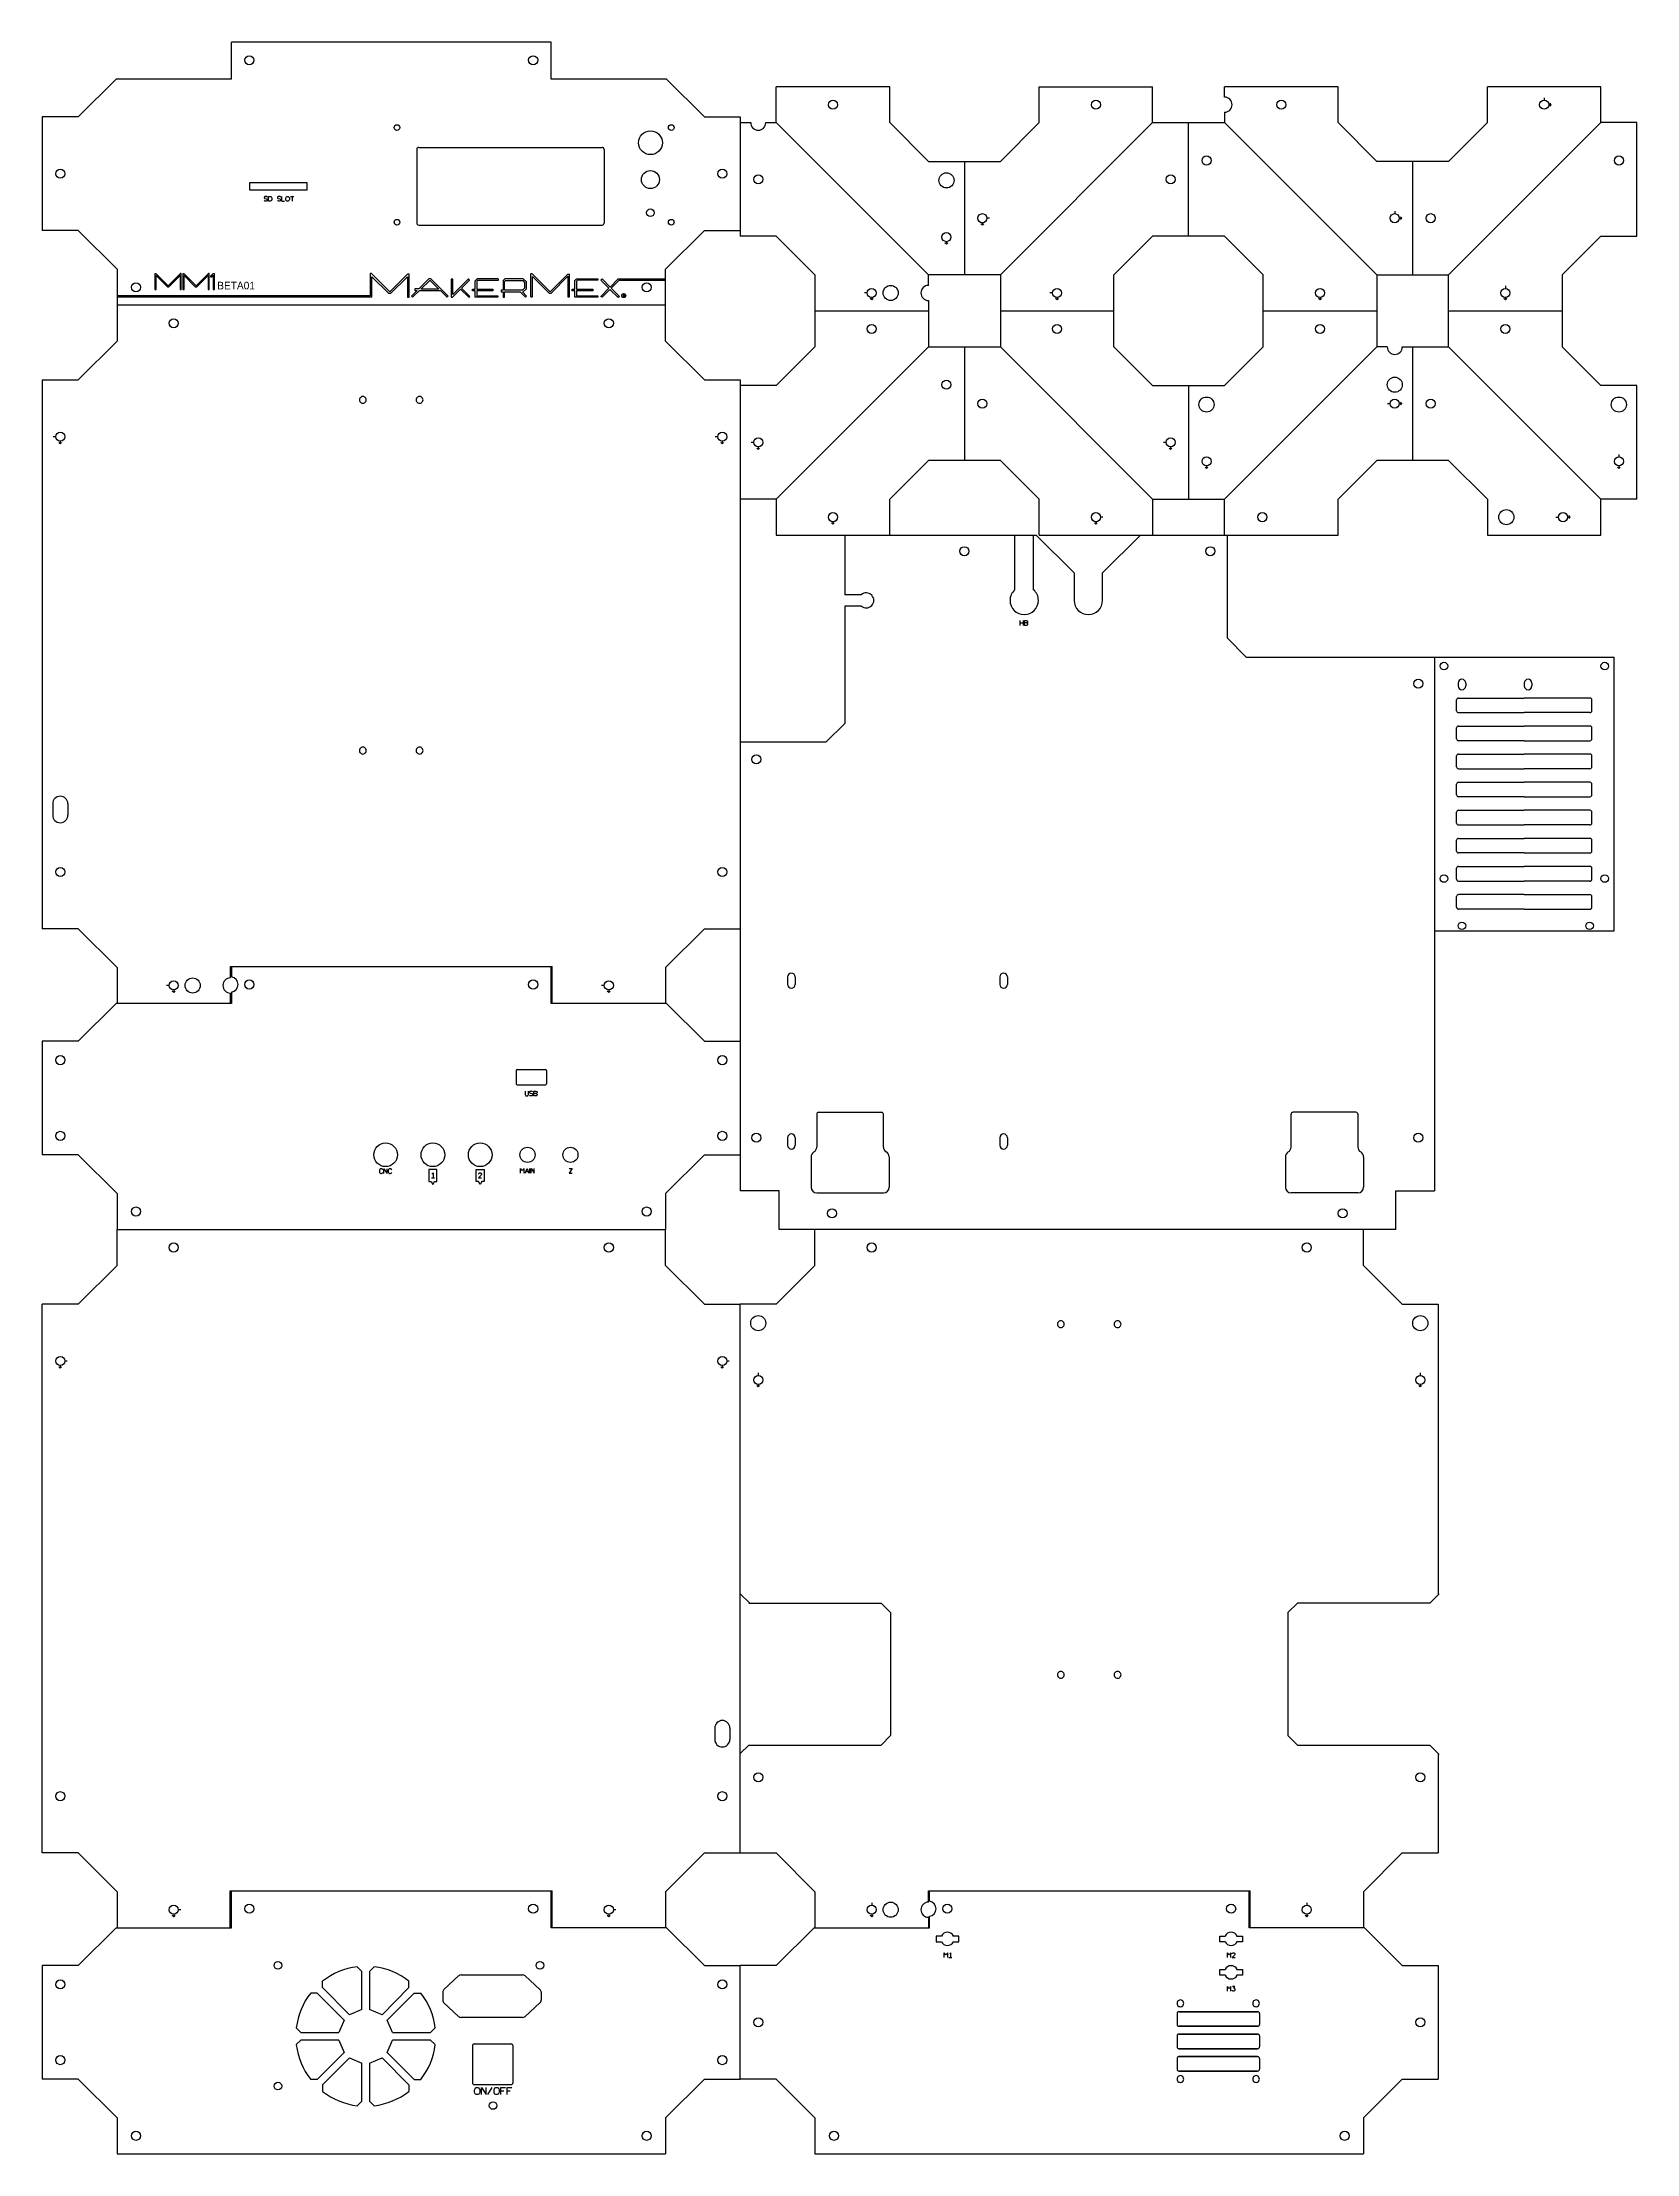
# Model space of a CAD drawing. Header units: millimetres. Extents: x 33 to 876, y 41 to 1157.
import ezdxf

# ---------------------------------------------------------------- set-up
doc = ezdxf.new("R2010")
doc.units = ezdxf.units.MM
doc.layers.add('CORTE', color=1, linetype='Continuous')
doc.layers.add('READY TO CUT', color=30, linetype='Continuous')
doc.styles.get("Standard").update_dxf_attribs({"font": 'arial.ttf'})

msp = doc.modelspace()

# ---------------------------------------------------------------- texts
at = {"layer": 'READY TO CUT', "color": 2, "insert": (125.1, 1030.3), "char_height": 4, "width": 24.46, "attachment_point": 1}
msp.add_mtext('{\\FApsimplx.shx|c0;BETA01}', dxfattribs=at)

# ---------------------------------------------------------------- linework, layer by layer
at = {"layer": 'CORTE'}
for p, q in [((252.7, 134.9), (244.9, 127.8)), ((254.1, 135.5), (286.5, 135.5)), ((244.3, 126.3), (244.3, 122.1)), ((252.7, 113.5), (244.9, 120.6)), ((286.5, 113), (254.1, 113)), ((261, 99), (280.5, 99))]:
    msp.add_line(p, q, dxfattribs=at)
at = {"layer": 'CORTE', "linetype": 'ByBlock'}
for p, q in [((287.8, 134.9), (295.6, 127.8)), ((296.3, 126.3), (296.3, 122.1)), ((295.6, 120.6), (287.8, 113.5)), ((260, 98), (260, 78.5)), ((281.5, 78.5), (281.5, 98)), ((261, 77.5), (280.5, 77.5))]:
    msp.add_line(p, q, dxfattribs=at)
at = {"layer": 'CORTE'}
for centre, radius, start, end in [((254.1, 133.5), 2, 90, 132.5104), ((286.5, 133.5), 2, 47.4896, 90), ((286.5, 133.5), 2, 47.4896, 90), ((246.3, 126.3), 2, 132.5104, 180), ((294.3, 126.3), 2, 0, 47.4896), ((246.3, 122.1), 2, 180, 227.4896), ((254.1, 115), 2, 227.4896, 270), ((286.5, 115), 2, 270, 312.5104), ((286.5, 115), 2, 270, 312.5104), ((294.3, 122.1), 2, 312.5104, 0), ((261, 98), 1, 90, 180), ((280.5, 98), 1, 0, 90), ((261, 78.5), 1, 180, 270), ((280.5, 78.5), 1, 270, 0)]:
    msp.add_arc(centre, radius, start, end, dxfattribs=at)
at = {"layer": 'READY TO CUT', "color": 1}
for p, q in [((301.6, 1156.9), (132.6, 1156.9)), ((132.6, 1137.4), (132.6, 1156.9)), ((301.6, 1137.4), (301.6, 1156.9)), ((51.6, 1117.4), (71.6, 1137.4)), ((132.6, 1137.4), (71.6, 1137.4)), ((362.6, 1137.4), (301.6, 1137.4)), ((382.6, 1117.4), (362.6, 1137.4)), ((480.6, 1133.4), (420.6, 1133.4)), ((420.6, 1114.4), (420.6, 1133.4)), ((480.6, 1114.4), (480.6, 1133.4)), ((559.6, 1133.4), (619.6, 1133.4)), ((559.6, 1114.4), (559.6, 1133.4)), ((619.6, 1114.4), (619.6, 1133.4)), ((657.6, 1127.9), (657.6, 1133.4)), ((717.6, 1133.4), (657.6, 1133.4)), ((717.6, 1114.4), (717.6, 1133.4)), ((856.6, 1133.4), (796.6, 1133.4)), ((796.6, 1114.4), (796.6, 1133.4)), ((856.6, 1114.4), (856.6, 1133.4)), ((51.6, 1117.4), (32.6, 1117.4)), ((32.6, 1117.4), (32.6, 1057.4)), ((382.6, 1117.4), (401.6, 1117.4)), ((401.6, 1117.4), (401.6, 1054.4)), ((657.6, 1119.9), (657.6, 1114.4)), ((401.6, 1114.4), (407.1, 1114.4)), ((415.1, 1114.4), (420.6, 1114.4)), ((501.1, 1033.9), (420.6, 1114.4)), ((501.1, 1093.9), (480.6, 1114.4)), ((539.1, 1093.9), (559.6, 1114.4)), ((539.1, 1033.9), (619.6, 1114.4)), ((619.6, 1114.4), (657.6, 1114.4)), ((638.6, 1054.4), (638.6, 1114.4)), ((738.1, 1033.9), (657.6, 1114.4)), ((717.6, 1114.4), (738.1, 1093.9)), ((796.6, 1114.4), (776.1, 1093.9)), ((776.1, 1033.9), (856.6, 1114.4)), ((875.6, 1114.4), (856.6, 1114.4)), ((875.6, 1054.4), (875.6, 1114.4)), ((230.6, 1100.3), (230.6, 1061.3)), ((231.6, 1101.3), (328.6, 1101.3)), ((329.6, 1100.3), (329.6, 1061.3)), ((501.1, 1093.9), (539.1, 1093.9)), ((520.1, 1093.9), (520.1, 1033.9)), ((776.1, 1093.9), (738.1, 1093.9)), ((757.1, 1033.9), (757.1, 1093.9)), ((231.6, 1060.3), (328.6, 1060.3)), ((51.6, 1057.4), (32.6, 1057.4)), ((51.6, 1057.4), (72.1, 1036.9)), ((382.6, 1057.4), (362.1, 1036.9)), ((382.6, 1057.4), (401.6, 1057.4)), ((420.6, 1054.4), (401.6, 1054.4)), ((420.6, 1054.4), (441.1, 1033.9)), ((619.6, 1054.4), (599.1, 1033.9)), ((657.6, 1054.4), (619.6, 1054.4)), ((657.6, 1054.4), (678.1, 1033.9)), ((856.6, 1054.4), (836.1, 1033.9)), ((856.6, 1054.4), (875.6, 1054.4)), ((72.1, 1036.9), (72.1, 998.9)), ((362.1, 998.9), (362.1, 1036.9)), ((441.1, 1033.9), (441.1, 995.9)), ((539.1, 1033.9), (501.1, 1033.9)), ((501.1, 1028.4), (501.1, 1033.9)), ((539.1, 1033.9), (539.1, 995.9)), ((599.1, 995.9), (599.1, 1033.9)), ((678.1, 995.9), (678.1, 1033.9)), ((738.1, 1033.9), (738.1, 995.9)), ((738.1, 1033.9), (776.1, 1033.9)), ((776.1, 995.9), (776.1, 1033.9)), ((836.1, 1033.9), (836.1, 995.9)), ((362.1, 1017.9), (72.1, 1017.9)), ((501.1, 1020.4), (501.1, 995.9)), ((441.1, 1014.9), (501.1, 1014.9)), ((539.1, 1014.9), (599.1, 1014.9)), ((678.1, 1014.9), (738.1, 1014.9)), ((776.1, 1014.9), (836.1, 1014.9)), ((51.6, 978.4), (72.1, 998.9)), ((362.1, 998.9), (382.6, 978.4)), ((420.6, 975.4), (441.1, 995.9)), ((420.6, 915.4), (501.1, 995.9)), ((501.1, 995.9), (539.1, 995.9)), ((520.1, 995.9), (520.1, 935.9)), ((539.1, 995.9), (619.6, 915.4)), ((599.1, 995.9), (619.6, 975.4)), ((657.6, 915.4), (738.1, 995.9)), ((657.6, 975.4), (678.1, 995.9)), ((743.6, 995.9), (738.1, 995.9)), ((751.6, 995.9), (776.1, 995.9)), ((757.1, 935.9), (757.1, 995.9)), ((856.6, 915.4), (776.1, 995.9)), ((856.6, 975.4), (836.1, 995.9)), ((32.6, 978.4), (32.6, 688.4)), ((32.6, 978.4), (51.6, 978.4)), ((382.6, 978.4), (401.6, 978.4)), ((401.6, 978.4), (401.6, 549.9)), ((420.6, 975.4), (401.6, 975.4)), ((619.6, 975.4), (657.6, 975.4)), ((638.6, 975.4), (638.6, 915.4)), ((875.6, 975.4), (856.6, 975.4)), ((875.6, 915.4), (875.6, 975.4)), ((501.1, 935.9), (480.6, 915.4)), ((539.1, 935.9), (501.1, 935.9)), ((539.1, 935.9), (559.6, 915.4)), ((717.6, 915.4), (738.1, 935.9)), ((776.1, 935.9), (738.1, 935.9)), ((796.6, 915.4), (776.1, 935.9)), ((420.6, 915.4), (401.6, 915.4)), ((420.6, 915.4), (420.6, 896.4)), ((480.6, 896.4), (480.6, 915.4)), ((559.6, 896.4), (559.6, 915.4)), ((619.6, 915.4), (619.6, 896.4)), ((619.6, 915.4), (657.6, 915.4)), ((657.6, 896.4), (657.6, 915.4)), ((717.6, 896.4), (717.6, 915.4)), ((796.6, 915.4), (796.6, 896.4)), ((875.6, 915.4), (856.6, 915.4)), ((856.6, 896.4), (856.6, 915.4)), ((420.6, 896.4), (558.1, 896.4)), ((456.9, 896.4), (456.9, 864.9)), ((546.7, 867.5), (546.7, 896.4)), ((556.7, 867.5), (556.7, 896.4)), ((559.6, 896.4), (717.6, 896.4)), ((659.1, 841.9), (659.1, 896.4)), ((796.6, 896.4), (856.6, 896.4)), ((465.6, 864.9), (456.9, 864.9)), ((465.6, 858.9), (456.9, 858.9)), ((456.9, 858.9), (456.9, 796.9)), ((669.1, 831.9), (659.1, 841.9)), ((669.1, 831.9), (863.6, 831.9)), ((768.6, 831.9), (768.6, 549.9)), ((863.6, 687.2), (863.6, 831.9)), ((781.1, 818.2), (781.1, 816.7)), ((785.1, 818.2), (785.1, 816.7)), ((816.1, 818.2), (816.1, 816.7)), ((820.1, 818.2), (820.1, 816.7)), ((780.3, 803.6), (780.3, 809.3)), ((781.3, 810.3), (816.1, 810.3)), ((850.8, 810.3), (816.1, 810.3)), ((851.8, 803.6), (851.8, 809.3)), ((446.9, 786.9), (456.9, 796.9)), ((780.3, 788.7), (780.3, 794.5)), ((781.3, 802.6), (816.1, 802.6)), ((781.3, 795.5), (816.1, 795.5)), ((850.8, 802.6), (816.1, 802.6)), ((850.8, 795.5), (816.1, 795.5)), ((851.8, 788.7), (851.8, 794.5)), ((446.9, 786.9), (401.6, 786.9)), ((816.1, 787.7), (781.3, 787.7)), ((816.1, 787.7), (850.8, 787.7)), ((780.3, 773.9), (780.3, 779.7)), ((781.3, 780.7), (816.1, 780.7)), ((781.3, 772.9), (816.1, 772.9)), ((850.8, 780.7), (816.1, 780.7)), ((850.8, 772.9), (816.1, 772.9)), ((851.8, 773.9), (851.8, 779.7)), ((780.3, 759.1), (780.3, 764.8)), ((781.3, 765.8), (816.1, 765.8)), ((850.8, 765.8), (816.1, 765.8)), ((851.8, 759.1), (851.8, 764.8)), ((38.1, 754.4), (38.1, 748.4)), ((46.1, 754.4), (46.1, 748.4)), ((780.3, 744.2), (780.3, 750)), ((816.1, 758.1), (781.3, 758.1)), ((781.3, 751), (816.1, 751)), ((816.1, 758.1), (850.8, 758.1)), ((850.8, 751), (816.1, 751)), ((851.8, 744.2), (851.8, 750)), ((781.3, 743.2), (816.1, 743.2)), ((850.8, 743.2), (816.1, 743.2)), ((780.3, 729.4), (780.3, 735.1)), ((781.3, 736.1), (816.1, 736.1)), ((816.1, 728.4), (781.3, 728.4)), ((850.8, 736.1), (816.1, 736.1)), ((816.1, 728.4), (850.8, 728.4)), ((851.8, 729.4), (851.8, 735.1)), ((780.3, 714.5), (780.3, 720.3)), ((781.3, 721.3), (816.1, 721.3)), ((850.8, 721.3), (816.1, 721.3)), ((851.8, 714.5), (851.8, 720.3)), ((780.3, 699.7), (780.3, 705.4)), ((781.3, 713.5), (816.1, 713.5)), ((816.1, 706.4), (781.3, 706.4)), ((850.8, 713.5), (816.1, 713.5)), ((816.1, 706.4), (850.8, 706.4)), ((851.8, 699.7), (851.8, 705.4)), ((816.1, 698.7), (781.3, 698.7)), ((816.1, 698.7), (850.8, 698.7)), ((51.6, 688.4), (32.6, 688.4)), ((51.6, 688.4), (72.1, 667.9)), ((362.1, 667.9), (382.6, 688.4)), ((382.6, 688.4), (401.6, 688.4)), ((768.6, 687.2), (863.6, 687.2)), ((72.1, 667.9), (72.1, 648.9)), ((132.1, 662.4), (132.1, 668.4)), ((132.1, 668.4), (302.1, 668.4)), ((132.6, 668.4), (132.6, 662.9)), ((301.6, 648.9), (301.6, 668.4)), ((302.1, 648.9), (302.1, 668.4)), ((362.1, 667.9), (362.1, 648.9)), ((51.6, 628.9), (71.6, 648.9)), ((132.6, 648.9), (71.6, 648.9)), ((132.1, 648.9), (132.1, 654.4)), ((132.6, 654.9), (132.6, 648.9)), ((362.6, 648.9), (301.6, 648.9)), ((382.6, 628.9), (362.6, 648.9)), ((51.6, 628.9), (32.6, 628.9)), ((32.6, 628.9), (32.6, 568.9)), ((382.6, 628.9), (401.6, 628.9)), ((283.6, 613.9), (298.6, 613.9)), ((283.1, 613.4), (283.1, 606.4)), ((283.6, 605.9), (298.6, 605.9)), ((299.1, 613.4), (299.1, 606.4)), ((51.6, 568.9), (32.6, 568.9)), ((51.6, 568.9), (72.1, 548.4)), ((382.6, 568.9), (362.1, 548.4)), ((382.6, 568.9), (401.6, 568.9)), ((72.1, 548.4), (72.1, 529.4)), ((362.1, 548.4), (362.1, 529.4)), ((422.1, 549.9), (401.6, 549.9)), ((422.1, 529.4), (422.1, 549.9)), ((748.1, 549.9), (768.6, 549.9)), ((748.1, 529.4), (748.1, 549.9)), ((72.1, 510.4), (72.1, 529.4)), ((72.1, 529.4), (362.1, 529.4)), ((362.1, 510.4), (362.1, 529.4)), ((748.1, 529.4), (422.1, 529.4)), ((441.1, 510.4), (441.1, 529.4)), ((731.1, 510.4), (731.1, 529.4)), ((51.6, 489.9), (72.1, 510.4)), ((362.1, 510.4), (382.6, 489.9)), ((420.6, 489.9), (441.1, 510.4)), ((731.1, 510.4), (751.6, 489.9)), ((51.6, 489.9), (32.6, 489.9)), ((32.6, 199.9), (32.6, 489.9)), ((382.6, 489.9), (401.6, 489.9)), ((401.6, 199.9), (401.6, 489.9)), ((420.6, 489.9), (401.6, 489.9)), ((751.6, 489.9), (770.6, 489.9)), ((770.6, 489.9), (770.6, 429.9)), ((770.6, 429.9), (770.6, 336.9)), ((401.6, 336.9), (406.6, 331.9)), ((406.1, 331.9), (476.1, 331.9)), ((476.1, 331.9), (481.1, 326.9)), ((481.1, 326.9), (481.1, 261.9)), ((691.1, 326.9), (696.1, 331.9)), ((691.1, 326.9), (691.1, 261.9)), ((388.1, 265.9), (388.1, 259.9)), ((396.1, 265.9), (396.1, 259.9)), ((476.1, 256.9), (481.1, 261.9)), ((691.1, 261.9), (696.1, 256.9)), ((770.6, 251.9), (770.6, 199.9)), ((51.6, 199.9), (32.6, 199.9)), ((51.6, 199.9), (72.1, 179.4)), ((362.1, 179.4), (382.6, 199.9)), ((382.6, 199.9), (420.6, 199.9)), ((420.6, 199.9), (441.1, 179.4)), ((731.1, 179.4), (751.6, 199.9)), ((751.6, 199.9), (770.6, 199.9)), ((72.1, 179.4), (72.1, 160.4)), ((132, 160.4), (132, 179.9)), ((132, 179.9), (302.1, 179.9)), ((132.6, 160.4), (132.6, 179.9)), ((301.6, 160.4), (301.6, 179.9)), ((302.1, 160.4), (302.1, 179.9)), ((362.1, 179.4), (362.1, 160.4)), ((441.1, 179.4), (441.1, 160.4)), ((501.1, 173.9), (501.1, 179.9)), ((501.1, 179.9), (671.1, 179.9)), ((501.6, 174.4), (501.6, 179.9)), ((670.6, 160.4), (670.6, 179.9)), ((671.1, 160.4), (671.1, 179.9)), ((731.1, 179.4), (731.1, 160.4)), ((51.6, 140.4), (71.6, 160.4)), ((71.6, 160.4), (132.6, 160.4)), ((362.6, 160.4), (301.6, 160.4)), ((382.6, 140.4), (362.6, 160.4)), ((420.6, 140.4), (440.6, 160.4)), ((440.6, 160.4), (501.6, 160.4)), ((501.1, 165.9), (501.1, 160.4)), ((501.6, 160.4), (501.6, 166.4)), ((731.6, 160.4), (670.6, 160.4)), ((751.6, 140.4), (731.6, 160.4)), ((505.1, 156), (505.1, 153)), ((507.9, 156), (505.1, 156)), ((505.1, 153), (507.9, 153)), ((517.1, 156), (514.2, 156)), ((514.2, 153), (517.1, 153)), ((517.1, 153), (517.1, 156)), ((655.1, 156), (657.9, 156)), ((655.1, 153), (655.1, 156)), ((657.9, 153), (655.1, 153)), ((664.2, 156), (667.1, 156)), ((667.1, 153), (664.2, 153)), ((667.1, 156), (667.1, 153)), ((51.6, 140.4), (32.6, 140.4)), ((32.6, 140.4), (32.6, 80.4)), ((201.6, 137.3), (199.1, 139.7)), ((201.6, 117.2), (201.6, 137.3)), ((205.6, 137.3), (208, 139.7)), ((205.6, 137.3), (205.6, 117.2)), ((382.6, 140.4), (401.6, 140.4)), ((420.6, 140.4), (401.6, 140.4)), ((401.6, 80.4), (401.6, 140.4)), ((655.1, 138.3), (657.9, 138.3)), ((655.1, 135.3), (655.1, 138.3)), ((657.9, 135.3), (655.1, 135.3)), ((664.2, 138.3), (667.1, 138.3)), ((667.1, 135.3), (664.2, 135.3)), ((667.1, 138.3), (667.1, 135.3)), ((751.6, 140.4), (770.6, 140.4)), ((770.6, 140.4), (770.6, 80.4)), ((177.9, 125.8), (174.5, 125.8)), ((192.1, 111.6), (177.9, 125.8)), ((180.7, 128.7), (180.7, 132.1)), ((180.7, 128.7), (195, 114.4)), ((212.2, 114.4), (226.4, 128.7)), ((229.2, 125.8), (215, 111.6)), ((226.4, 128.7), (226.4, 132.1)), ((229.2, 125.8), (232.7, 125.8)), ((632.5, 115), (632.5, 109.3)), ((675.1, 116), (633.5, 116)), ((633.5, 116), (675.1, 116)), ((676.1, 115), (676.1, 109.3)), ((169.3, 105), (166.8, 107.5)), ((169.3, 101), (166.8, 98.6)), ((169.3, 105), (189.4, 105)), ((189.4, 101), (169.3, 101)), ((217.7, 105), (237.9, 105)), ((237.9, 101), (217.7, 101)), ((237.9, 105), (240.3, 107.5)), ((237.9, 101), (240.3, 98.6)), ((632.5, 103.2), (632.5, 97.4)), ((633.5, 108.3), (675.1, 108.3)), ((675.1, 108.3), (633.5, 108.3)), ((675.1, 104.2), (633.5, 104.2)), ((633.5, 104.2), (675.1, 104.2)), ((676.1, 103.2), (676.1, 97.4)), ((177.9, 80.2), (192.1, 94.4)), ((195, 91.6), (180.7, 77.3)), ((226.4, 77.3), (212.2, 91.6)), ((215, 94.4), (229.2, 80.2)), ((632.5, 91.3), (632.5, 85.6)), ((633.5, 96.4), (675.1, 96.4)), ((675.1, 96.4), (633.5, 96.4)), ((675.1, 92.3), (633.5, 92.3)), ((633.5, 92.3), (675.1, 92.3)), ((676.1, 91.3), (676.1, 85.6)), ((51.6, 80.4), (32.6, 80.4)), ((51.6, 80.4), (72.1, 59.9)), ((177.9, 80.2), (174.5, 80.2)), ((201.6, 68.7), (201.6, 88.8)), ((205.6, 88.8), (205.6, 68.7)), ((229.2, 80.2), (232.7, 80.2)), ((382.6, 80.4), (362.1, 59.9)), ((382.6, 80.4), (401.6, 80.4)), ((420.6, 80.4), (401.6, 80.4)), ((420.6, 80.4), (441.1, 59.9)), ((633.5, 84.6), (675.1, 84.6)), ((675.1, 84.6), (633.5, 84.6)), ((751.6, 80.4), (731.1, 59.9)), ((751.6, 80.4), (770.6, 80.4)), ((180.7, 77.3), (180.7, 73.9)), ((201.6, 68.7), (199.1, 66.3)), ((205.6, 68.7), (208, 66.3)), ((226.4, 77.3), (226.4, 73.9)), ((72.1, 59.9), (72.1, 40.9)), ((362.1, 59.9), (362.1, 40.9)), ((441.1, 59.9), (441.1, 40.9)), ((731.1, 59.9), (731.1, 40.9)), ((72.1, 40.9), (362.1, 40.9)), ((441.1, 40.9), (731.1, 40.9))]:
    msp.add_line(p, q, dxfattribs=at)
at = {"layer": 'READY TO CUT', "color": 2}
for p, q in [((826.6, 1127.6), (826.6, 1126.3)), ((829, 1123.9), (830.3, 1123.9)), ((830.3, 1123.9), (829.6, 1124.7)), ((830.3, 1123.9), (829.6, 1123.2)), ((529.6, 1060.2), (528.8, 1060.9)), ((529.6, 1061.5), (529.6, 1060.2)), ((529.6, 1060.2), (530.3, 1060.9)), ((533.3, 1063.9), (532, 1063.9)), ((747.6, 1067.6), (747.6, 1066.3)), ((750, 1063.9), (751.3, 1063.9)), ((751.3, 1063.9), (750.6, 1064.7)), ((751.3, 1063.9), (750.6, 1063.2)), ((510.6, 1050.2), (509.8, 1050.9)), ((510.6, 1051.5), (510.6, 1050.2)), ((510.6, 1050.2), (511.3, 1050.9)), ((92.1, 1034.6), (92.7, 1034.6)), ((106.9, 1034.6), (107.5, 1034.6)), ((121.7, 1032.8), (121.7, 1033.4)), ((122, 1032.8), (121.7, 1032.8)), ((123, 1034.6), (123.6, 1034.6)), ((310.5, 1034.4), (311.4, 1034.4)), ((806.1, 1028.1), (806.1, 1026.8)), ((206, 1022.9), (72.1, 1022.9)), ((206.9, 1022.1), (72.1, 1022.1)), ((92.1, 1026.3), (92.8, 1026.3)), ((105.5, 1026.3), (106.1, 1026.3)), ((107.6, 1026.3), (106.9, 1026.3)), ((106.9, 1026.3), (107.6, 1026.3)), ((120.3, 1026.3), (120.9, 1026.3)), ((123, 1026.3), (123.6, 1026.3)), ((468.7, 1024.4), (467.3, 1024.4)), ((471.1, 1020.7), (470.3, 1021.4)), ((471.1, 1022), (471.1, 1020.7)), ((471.1, 1020.7), (471.8, 1021.4)), ((566.7, 1024.4), (565.3, 1024.4)), ((569.1, 1020.7), (568.3, 1021.4)), ((569.1, 1022), (569.1, 1020.7)), ((569.1, 1020.7), (569.8, 1021.4)), ((708.1, 1020.7), (707.3, 1021.4)), ((708.1, 1022), (708.1, 1020.7)), ((708.1, 1020.7), (708.8, 1021.4)), ((806.1, 1020.7), (805.3, 1021.4)), ((806.1, 1022), (806.1, 1020.7)), ((806.1, 1020.7), (806.8, 1021.4)), ((743.8, 965.9), (745.2, 965.9)), ((750, 965.9), (751.3, 965.9)), ((751.3, 965.9), (750.6, 966.7)), ((751.3, 965.9), (750.6, 965.2)), ((39.7, 948.4), (38.3, 948.4)), ((42.1, 944.7), (41.3, 945.4)), ((42.1, 946), (42.1, 944.7)), ((42.1, 944.7), (42.8, 945.4)), ((389.7, 948.4), (388.3, 948.4)), ((392.1, 944.7), (391.3, 945.4)), ((392.1, 946), (392.1, 944.7)), ((392.1, 944.7), (392.8, 945.4)), ((408.7, 945.4), (407.3, 945.4)), ((411.1, 941.7), (410.3, 942.4)), ((411.1, 943), (411.1, 941.7)), ((411.1, 941.7), (411.8, 942.4)), ((626.7, 945.4), (625.3, 945.4)), ((629.1, 941.7), (628.3, 942.4)), ((629.1, 943), (629.1, 941.7)), ((629.1, 941.7), (629.8, 942.4)), ((866.1, 939.1), (866.1, 937.8)), ((648.1, 931.7), (647.3, 932.4)), ((648.1, 933), (648.1, 931.7)), ((648.1, 931.7), (648.8, 932.4)), ((866.1, 931.7), (865.3, 932.4)), ((866.1, 933), (866.1, 931.7)), ((866.1, 931.7), (866.8, 932.4)), ((593.3, 905.9), (592, 905.9)), ((832.8, 905.9), (834.2, 905.9)), ((839, 905.9), (840.3, 905.9)), ((840.3, 905.9), (839.6, 906.7)), ((840.3, 905.9), (839.6, 905.2)), ((450.6, 902.2), (449.8, 902.9)), ((450.6, 903.5), (450.6, 902.2)), ((450.6, 902.2), (451.3, 902.9)), ((589.6, 902.2), (588.8, 902.9)), ((589.6, 903.5), (589.6, 902.2)), ((589.6, 902.2), (590.3, 902.9)), ((99.7, 658.4), (98.3, 658.4)), ((102.1, 654.7), (101.3, 655.4)), ((102.1, 656), (102.1, 654.7)), ((102.1, 654.7), (102.8, 655.4)), ((329.7, 658.4), (328.3, 658.4)), ((332.1, 654.7), (331.3, 655.4)), ((332.1, 656), (332.1, 654.7)), ((332.1, 654.7), (332.8, 655.4)), ((45.8, 459.9), (44.5, 459.9)), ((395.8, 459.9), (394.5, 459.9)), ((42.1, 456.2), (41.3, 456.9)), ((42.1, 457.5), (42.1, 456.2)), ((42.1, 456.2), (42.8, 456.9)), ((392.1, 456.2), (391.3, 456.9)), ((392.1, 457.5), (392.1, 456.2)), ((392.1, 456.2), (392.8, 456.9)), ((411.1, 446.2), (410.3, 446.9)), ((411.1, 453.6), (411.1, 452.3)), ((411.1, 447.5), (411.1, 446.2)), ((411.1, 446.2), (411.8, 446.9)), ((761.1, 446.2), (760.3, 446.9)), ((761.1, 453.6), (761.1, 452.3)), ((761.1, 447.5), (761.1, 446.2)), ((761.1, 446.2), (761.8, 446.9)), ((102.1, 167.5), (102.1, 166.2)), ((105.8, 169.9), (104.5, 169.9)), ((332.1, 167.5), (332.1, 166.2)), ((335.8, 169.9), (334.5, 169.9)), ((471.1, 173.6), (471.1, 172.3)), ((471.1, 167.5), (471.1, 166.2)), ((701.1, 173.6), (701.1, 172.3)), ((701.1, 167.5), (701.1, 166.2)), ((102.1, 166.2), (101.3, 166.9)), ((102.1, 166.2), (102.8, 166.9)), ((332.1, 166.2), (331.3, 166.9)), ((332.1, 166.2), (332.8, 166.9)), ((471.1, 166.2), (470.3, 166.9)), ((471.1, 166.2), (471.8, 166.9)), ((701.1, 166.2), (700.3, 166.9)), ((701.1, 166.2), (701.8, 166.9))]:
    msp.add_line(p, q, dxfattribs=at)
at = {"layer": 'READY TO CUT', "color": 2, "linetype": 'Continuous'}
for p, q in [((159.3, 1072.9), (159.3, 1075.4)), ((159.3, 1072.9), (160.7, 1072.9)), ((163.8, 1075.4), (165.5, 1075.4)), ((164.7, 1075.4), (164.7, 1072.9)), ((92.1, 1034.6), (92.1, 1026.3)), ((99.2, 1028.2), (92.7, 1034.6)), ((92.8, 1026.3), (92.8, 1033.7)), ((92.8, 1033.7), (98.7, 1027.7)), ((98.7, 1027.7), (99.5, 1027.7)), ((105.6, 1034.6), (99.2, 1028.2)), ((99.5, 1027.7), (105.5, 1033.7)), ((105.5, 1033.7), (105.5, 1026.3)), ((106.1, 1034.6), (105.6, 1034.6)), ((106.1, 1026.3), (106.1, 1034.6)), ((106.9, 1034.6), (106.9, 1026.3)), ((114, 1028.2), (107.5, 1034.6)), ((107.6, 1026.3), (107.6, 1033.7)), ((107.6, 1033.7), (113.5, 1027.7)), ((113.5, 1027.7), (114.3, 1027.7)), ((120.4, 1034.6), (114, 1028.2)), ((114.3, 1027.7), (120.3, 1033.7)), ((120.3, 1033.7), (120.3, 1026.3)), ((120.9, 1034.6), (120.4, 1034.6)), ((120.9, 1026.3), (120.9, 1034.6)), ((123, 1034.6), (121.7, 1033.4)), ((122, 1032.8), (123, 1033.8)), ((123, 1033.8), (123, 1026.3)), ((123.6, 1026.3), (123.6, 1034.6)), ((206.6, 1034.6), (206, 1034.6)), ((206, 1034.6), (206, 1022.9)), ((216.3, 1025), (206.6, 1034.6)), ((206.9, 1022.1), (206.9, 1033)), ((206.9, 1033), (215.7, 1024.2)), ((225.7, 1034.4), (216.3, 1025)), ((216.8, 1024.2), (225.6, 1033)), ((225.6, 1033), (225.6, 1022.1)), ((226.5, 1034.4), (225.7, 1034.4)), ((226.5, 1022.1), (226.5, 1034.4)), ((237, 1031.8), (231.7, 1026.5)), ((232.8, 1026.4), (237.4, 1031)), ((238, 1031.8), (237, 1031.8)), ((237.4, 1031), (237.7, 1031)), ((237.7, 1031), (242.3, 1026.4)), ((247.1, 1022.7), (238, 1031.8)), ((249.7, 1031.7), (248.8, 1031.7)), ((248.8, 1031.7), (248.8, 1022.2)), ((257.9, 1031.8), (249.7, 1023.6)), ((249.7, 1023.6), (249.7, 1031.7)), ((254.3, 1027), (258.5, 1031.2)), ((258.6, 1022.6), (254.3, 1027)), ((258.5, 1031.2), (257.9, 1031.8)), ((262.5, 1031.8), (261.4, 1030.8)), ((261.4, 1026.4), (261.4, 1030.8)), ((262.7, 1031), (262.3, 1030.6)), ((262.3, 1030.6), (262.3, 1026.4)), ((273.6, 1031.8), (262.5, 1031.8)), ((273.6, 1031), (262.7, 1031)), ((273.6, 1031.8), (273.6, 1031)), ((277.2, 1031.8), (276.2, 1030.9)), ((276.2, 1030.9), (276.2, 1025.8)), ((277, 1030.5), (277.5, 1031)), ((277, 1025.8), (277, 1030.5)), ((286.9, 1031.8), (277.2, 1031.8)), ((277.5, 1031), (286.6, 1031)), ((287.6, 1026.9), (286.5, 1025.8)), ((286.6, 1031), (287.6, 1030)), ((288.5, 1030.2), (286.9, 1031.8)), ((287.6, 1030), (287.6, 1026.9)), ((288.5, 1026.5), (288.5, 1030.2)), ((291.6, 1034.5), (290.9, 1034.5)), ((290.9, 1022.3), (290.9, 1034.5)), ((301.1, 1025), (291.6, 1034.5)), ((291.7, 1022.3), (291.7, 1033.1)), ((291.7, 1033.1), (300.5, 1024.3)), ((310.5, 1034.4), (301.1, 1025)), ((301.6, 1024.3), (310.5, 1033.2)), ((310.5, 1033.2), (310.5, 1022.3)), ((311.4, 1022.3), (311.4, 1034.4)), ((314.1, 1030.9), (315.1, 1031.9)), ((314.1, 1026.4), (314.1, 1030.9)), ((315.1, 1031.9), (326.3, 1031.9)), ((315.5, 1031.1), (315.1, 1030.7)), ((315.1, 1030.7), (315.1, 1026.4)), ((326.3, 1031.1), (315.5, 1031.1)), ((326.3, 1031.9), (326.3, 1031.1)), ((327.8, 1031.2), (328.5, 1031.9)), ((332.1, 1026.9), (327.8, 1031.2)), ((327.9, 1022.6), (332.1, 1026.9)), ((328.5, 1031.9), (332.8, 1027.5)), ((332.8, 1027.5), (337.1, 1031.8)), ((337.4, 1031), (333.4, 1027)), ((333.4, 1027), (337.7, 1022.6)), ((337.1, 1031.8), (362.1, 1031.8)), ((362.1, 1031), (337.4, 1031)), ((215.7, 1024.2), (216.8, 1024.2)), ((225.6, 1022.1), (226.5, 1022.1)), ((230.8, 1025.7), (227.8, 1022.7)), ((227.8, 1022.7), (228.3, 1022.1)), ((228.3, 1022.1), (232, 1025.7)), ((231.7, 1026.5), (229.6, 1026.5)), ((229.6, 1026.5), (229.6, 1025.7)), ((229.6, 1025.7), (230.8, 1025.7)), ((232, 1025.7), (243.1, 1025.7)), ((242.3, 1026.4), (232.8, 1026.4)), ((243.1, 1025.7), (246.6, 1022.2)), ((246.6, 1022.2), (247.1, 1022.7)), ((248.8, 1022.2), (249.5, 1022.2)), ((249.5, 1022.2), (253.7, 1026.4)), ((253.7, 1026.4), (258.1, 1022.1)), ((258.1, 1022.1), (258.6, 1022.6)), ((260.1, 1025.6), (260.1, 1026.4)), ((260.1, 1026.4), (261.4, 1026.4)), ((261.4, 1025.6), (260.1, 1025.6)), ((261.4, 1022.1), (261.4, 1025.6)), ((273.5, 1022.1), (261.4, 1022.1)), ((262.3, 1026.4), (270.8, 1026.4)), ((270.8, 1025.6), (262.3, 1025.6)), ((262.3, 1025.6), (262.3, 1022.9)), ((262.3, 1022.9), (273.5, 1022.9)), ((270.8, 1026.4), (270.8, 1025.6)), ((273.5, 1022.9), (273.5, 1022.1)), ((276.2, 1025.8), (275.1, 1025.8)), ((275.1, 1025.8), (275.1, 1024.9)), ((275.1, 1024.9), (276.3, 1024.9)), ((276.3, 1024.9), (276.3, 1022.2)), ((276.3, 1022.2), (277, 1022.2)), ((286.5, 1025.8), (277, 1025.8)), ((277, 1022.2), (277, 1024.9)), ((277, 1024.9), (285.2, 1024.9)), ((285.2, 1024.9), (288, 1022.2)), ((288.5, 1022.7), (286.4, 1024.9)), ((286.4, 1024.9), (286.8, 1024.9)), ((286.8, 1024.9), (288.5, 1026.5)), ((288, 1022.2), (288.5, 1022.7)), ((290.9, 1022.3), (291.7, 1022.3)), ((300.5, 1024.3), (301.6, 1024.3)), ((310.5, 1022.3), (311.4, 1022.3)), ((312.7, 1025.6), (312.7, 1026.4)), ((312.7, 1026.4), (314.1, 1026.4)), ((314.1, 1025.6), (312.7, 1025.6)), ((314.1, 1022.1), (314.1, 1025.6)), ((326.3, 1022.1), (314.1, 1022.1)), ((315.1, 1026.4), (323.6, 1026.4)), ((323.6, 1025.6), (315.1, 1025.6)), ((315.1, 1025.6), (315.1, 1022.9)), ((315.1, 1022.9), (326.3, 1022.9)), ((323.6, 1026.4), (323.6, 1025.6)), ((326.3, 1022.9), (326.3, 1022.1)), ((328.5, 1022.1), (327.9, 1022.6)), ((332.7, 1026.3), (328.5, 1022.1)), ((337.1, 1022), (332.7, 1026.3)), ((337.7, 1022.6), (337.1, 1022)), ((549.6, 848.7), (549.6, 851.2)), ((549.6, 850), (551.2, 850)), ((551.2, 851.2), (551.2, 848.7)), ((213.2, 559), (213.2, 561.5)), ((213.2, 561.5), (214.9, 559)), ((214.9, 559), (214.9, 561.5)), ((239.2, 559.3), (239.2, 556.8)), ((285.4, 559.2), (285.4, 561.7)), ((288.3, 560), (289.5, 560)), ((290.4, 559.2), (290.4, 561.7)), ((291, 559.2), (291, 561.7)), ((291, 561.7), (292.7, 559.2)), ((292.7, 559.2), (292.7, 561.7)), ((238.3, 556.8), (239.9, 556.8)), ((509.4, 144.6), (509.4, 147.1)), ((512.8, 147.1), (512.8, 144.6)), ((659.1, 144.6), (659.1, 147.1)), ((511.9, 144.6), (513.5, 144.6)), ((659.1, 126.9), (659.1, 129.4)), ((264.8, 72.2), (264.8, 75.9)), ((264.8, 75.9), (267.2, 72.2)), ((267.2, 72.2), (267.2, 75.9)), ((268.1, 72.2), (270.5, 75.9)), ((275, 72.2), (275, 75.9)), ((275, 75.9), (277.5, 75.9)), ((275, 74.1), (276.6, 74.1)), ((278.3, 72.2), (278.3, 75.9)), ((278.3, 75.9), (280.8, 75.9)), ((278.3, 74.1), (280, 74.1))]:
    msp.add_line(p, q, dxfattribs=at)
at = {"layer": 'READY TO CUT', "color": 1, "linetype": 'ByBlock'}
for p, q in [((426.6, 662.9), (426.6, 658.9)), ((430.6, 662.9), (430.6, 658.9)), ((538.8, 662.9), (538.8, 658.9)), ((542.8, 662.9), (542.8, 658.9)), ((442, 590.4, 0), (442, 573, 0)), ((443, 591.4, 0), (476.3, 591.4, 0)), ((477.3, 573, 0), (477.3, 590.4, 0)), ((692.8, 573, 0), (692.8, 590.4, 0)), ((727.1, 591.4, 0), (693.8, 591.4, 0)), ((728.1, 590.4, 0), (728.1, 573, 0)), ((426.6, 577.9), (426.6, 573.9)), ((430.6, 577.9), (430.6, 573.9)), ((538.8, 577.9), (538.8, 573.9)), ((542.8, 577.9), (542.8, 573.9)), ((439, 567.8, 0), (439, 551.8, 0)), ((480.3, 567.8, 0), (480.3, 551.8, 0)), ((480.3, 567.8, 0), (480.3, 551.8, 0)), ((689.8, 567.8, 0), (689.8, 560.3, 0)), ((689.8, 567.8, 0), (689.8, 551.8, 0)), ((731.1, 567.8, 0), (731.1, 551.8, 0)), ((442, 548.8, 0), (477.3, 548.8, 0)), ((728.1, 548.8, 0), (692.8, 548.8, 0))]:
    msp.add_line(p, q, dxfattribs=at)
at = {"layer": 'READY TO CUT', "color": 1}
for points in [[(142.4, 1078.8), (142.4, 1082.8), (172.4, 1082.8), (172.4, 1078.8)], [(203.3, 966.6), (203.5, 966.8), (203.5, 966.8), (203.6, 967), (203.8, 967.4), (203.9, 967.9), (203.8, 968.3), (203.6, 968.8), (203.3, 969.1), (203, 969.4), (202.5, 969.6), (202.1, 969.7), (201.6, 969.6), (201.2, 969.4), (200.8, 969.1), (200.7, 968.9), (200.5, 968.8), (200.3, 968.3), (200.3, 967.9), (200.3, 967.4), (200.5, 967), (200.8, 966.6), (201.2, 966.3), (201.6, 966.1), (202.1, 966.1), (202.5, 966.1), (203, 966.3)], [(233.3, 969.1), (233.1, 969.3), (233.1, 969.3), (233, 969.4), (232.5, 969.6), (232.1, 969.7), (231.6, 969.6), (231.2, 969.4), (230.8, 969.1), (230.5, 968.8), (230.3, 968.3), (230.3, 967.9), (230.3, 967.4), (230.5, 967), (230.8, 966.6), (231, 966.5), (231.2, 966.3), (231.6, 966.1), (232.1, 966.1), (232.5, 966.1), (233, 966.3), (233.3, 966.6), (233.6, 967), (233.8, 967.4), (233.9, 967.9), (233.8, 968.3), (233.6, 968.8)], [(203.3, 781.3), (203.5, 781.4), (203.5, 781.5), (203.6, 781.6), (203.8, 782.1), (203.9, 782.5), (203.8, 783), (203.6, 783.4), (203.3, 783.8), (203, 784.1), (202.5, 784.3), (202.1, 784.3), (201.6, 784.3), (201.2, 784.1), (200.8, 783.8), (200.7, 783.6), (200.5, 783.4), (200.3, 783), (200.3, 782.5), (200.3, 782.1), (200.5, 781.6), (200.8, 781.3), (201.2, 781), (201.6, 780.8), (202.1, 780.7), (202.5, 780.8), (203, 781)], [(233.3, 783.8), (233.1, 784), (233.1, 784), (233, 784.1), (232.5, 784.3), (232.1, 784.3), (231.6, 784.3), (231.2, 784.1), (230.8, 783.8), (230.5, 783.4), (230.3, 783), (230.3, 782.5), (230.3, 782.1), (230.5, 781.6), (230.8, 781.3), (231, 781.1), (231.2, 781), (231.6, 780.8), (232.1, 780.7), (232.5, 780.8), (233, 781), (233.3, 781.3), (233.6, 781.6), (233.8, 782.1), (233.9, 782.5), (233.8, 783), (233.6, 783.4)], [(572.3, 478.1), (572.5, 478.3), (572.5, 478.3), (572.6, 478.5), (572.8, 478.9), (572.9, 479.4), (572.8, 479.8), (572.6, 480.3), (572.3, 480.6), (572, 480.9), (571.5, 481.1), (571.1, 481.2), (570.6, 481.1), (570.2, 480.9), (569.8, 480.6), (569.7, 480.4), (569.5, 480.3), (569.3, 479.8), (569.3, 479.4), (569.3, 478.9), (569.5, 478.5), (569.8, 478.1), (570.2, 477.8), (570.6, 477.6), (571.1, 477.6), (571.5, 477.6), (572, 477.8)], [(602.3, 480.6), (602.1, 480.8), (602.1, 480.8), (602, 480.9), (601.5, 481.1), (601.1, 481.2), (600.6, 481.1), (600.2, 480.9), (599.8, 480.6), (599.5, 480.3), (599.3, 479.8), (599.3, 479.4), (599.3, 478.9), (599.5, 478.5), (599.8, 478.1), (600, 478), (600.2, 477.8), (600.6, 477.6), (601.1, 477.6), (601.5, 477.6), (602, 477.8), (602.3, 478.1), (602.6, 478.5), (602.8, 478.9), (602.9, 479.4), (602.8, 479.8), (602.6, 480.3)], [(572.3, 292.8), (572.5, 292.9), (572.5, 293), (572.6, 293.1), (572.8, 293.6), (572.9, 294), (572.8, 294.5), (572.6, 294.9), (572.3, 295.3), (572, 295.6), (571.5, 295.8), (571.1, 295.8), (570.6, 295.8), (570.2, 295.6), (569.8, 295.3), (569.7, 295.1), (569.5, 294.9), (569.3, 294.5), (569.3, 294), (569.3, 293.6), (569.5, 293.1), (569.8, 292.8), (570.2, 292.5), (570.6, 292.3), (571.1, 292.2), (571.5, 292.3), (572, 292.5)], [(602.3, 295.3), (602.1, 295.5), (602.1, 295.5), (602, 295.6), (601.5, 295.8), (601.1, 295.8), (600.6, 295.8), (600.2, 295.6), (599.8, 295.3), (599.5, 294.9), (599.3, 294.5), (599.3, 294), (599.3, 293.6), (599.5, 293.1), (599.8, 292.8), (600, 292.6), (600.2, 292.5), (600.6, 292.3), (601.1, 292.2), (601.5, 292.3), (602, 292.5), (602.3, 292.8), (602.6, 293.1), (602.8, 293.6), (602.9, 294), (602.8, 294.5), (602.6, 294.9)], [(635.6, 119.1), (635.7, 119.3), (635.8, 119.4), (635.8, 119.5), (636, 119.9), (636.1, 120.4), (636, 120.9), (635.8, 121.3), (635.6, 121.7), (635.2, 122), (634.8, 122.1), (634.3, 122.2), (633.8, 122.1), (633.4, 122), (633, 121.7), (632.9, 121.5), (632.7, 121.3), (632.5, 120.9), (632.5, 120.4), (632.5, 119.9), (632.7, 119.5), (633, 119.1), (633.4, 118.8), (633.8, 118.7), (634.3, 118.6), (634.8, 118.7), (635.2, 118.8)], [(675.6, 121.7), (675.4, 121.9), (675.3, 121.9), (675.2, 122), (674.8, 122.1), (674.3, 122.2), (673.8, 122.1), (673.4, 122), (673, 121.7), (672.7, 121.3), (672.5, 120.9), (672.5, 120.4), (672.5, 119.9), (672.7, 119.5), (673, 119.1), (673.2, 119), (673.4, 118.8), (673.8, 118.7), (674.3, 118.6), (674.8, 118.7), (675.2, 118.8), (675.6, 119.1), (675.8, 119.5), (676, 119.9), (676.1, 120.4), (676, 120.9), (675.8, 121.3)], [(635.6, 79.1), (635.7, 79.3), (635.8, 79.4), (635.8, 79.5), (636, 79.9), (636.1, 80.4), (636, 80.9), (635.8, 81.3), (635.6, 81.7), (635.2, 82), (634.8, 82.1), (634.3, 82.2), (633.8, 82.1), (633.4, 82), (633, 81.7), (632.9, 81.5), (632.7, 81.3), (632.5, 80.9), (632.5, 80.4), (632.5, 79.9), (632.7, 79.5), (633, 79.1), (633.4, 78.8), (633.8, 78.7), (634.3, 78.6), (634.8, 78.7), (635.2, 78.8)], [(675.6, 81.7), (675.4, 81.8), (675.3, 81.9), (675.2, 82), (674.8, 82.1), (674.3, 82.2), (673.8, 82.1), (673.4, 82), (673, 81.7), (672.7, 81.3), (672.5, 80.9), (672.5, 80.4), (672.5, 79.9), (672.7, 79.5), (673, 79.1), (673.2, 79), (673.4, 78.8), (673.8, 78.7), (674.3, 78.6), (674.8, 78.7), (675.2, 78.8), (675.6, 79.1), (675.8, 79.5), (676, 79.9), (676.1, 80.4), (676, 80.9), (675.8, 81.3)]]:
    msp.add_lwpolyline(points, close=True, dxfattribs=at)
at = {"layer": 'READY TO CUT', "color": 2, "linetype": 'Continuous'}
for points in [[(151.6, 1075), (151.3, 1075.3), (151, 1075.4), (150.5, 1075.4), (150.2, 1075.3), (150, 1075.1), (149.9, 1075), (149.9, 1074.8), (150, 1074.6), (150.1, 1074.4), (150.3, 1074.3), (151.1, 1074.1), (151.4, 1073.9), (151.5, 1073.8), (151.6, 1073.6), (151.6, 1073.3), (151.5, 1073.1), (151.3, 1073), (151, 1072.9), (150.5, 1072.9), (150.2, 1073), (150, 1073.1), (149.9, 1073.3)], [(158.7, 1075), (158.4, 1075.3), (158, 1075.4), (157.6, 1075.4), (157.3, 1075.3), (157, 1075.1), (157, 1075), (157, 1074.8), (157, 1074.6), (157.2, 1074.4), (157.4, 1074.3), (158.1, 1074.1), (158.4, 1073.9), (158.6, 1073.8), (158.7, 1073.6), (158.7, 1073.3), (158.6, 1073.1), (158.4, 1073), (158, 1072.9), (157.6, 1072.9), (157.3, 1073), (157.1, 1073.1), (157, 1073.3)], [(340.1, 1023.7), (339.7, 1023.7), (339.7, 1022.3)], [(339.7, 1023), (340.1, 1023), (340.5, 1022.3)], [(340.5, 1023.4), (340.5, 1023.4), (340.5, 1023.5), (340.4, 1023.6), (340.4, 1023.6), (340.3, 1023.7), (340.3, 1023.7), (340.2, 1023.7), (340.1, 1023.7)], [(340.1, 1023), (340.2, 1023), (340.3, 1023), (340.3, 1023.1), (340.4, 1023.1), (340.5, 1023.2), (340.5, 1023.2), (340.5, 1023.3), (340.5, 1023.4)], [(551.8, 848.7), (551.8, 851.2), (552.9, 851.2), (553.3, 851.1), (553.4, 851), (553.5, 850.8), (553.5, 850.5), (553.4, 850.3), (553.2, 850.1), (552.9, 850), (551.8, 850)], [(552.9, 850), (553.2, 849.9), (553.4, 849.7), (553.5, 849.6), (553.5, 849.2), (553.4, 849), (553.2, 848.8), (552.9, 848.7), (551.8, 848.7)], [(287.9, 602.5), (287.9, 600.7), (288, 600.4), (288.3, 600.1), (288.6, 600), (289, 600), (289.3, 600.1), (289.5, 600.4), (289.6, 600.7), (289.6, 602.5)], [(291.9, 602.2), (291.6, 602.4), (291.3, 602.5), (290.8, 602.5), (290.5, 602.4), (290.3, 602.3), (290.2, 602.2), (290.2, 601.9), (290.3, 601.7), (290.4, 601.6), (290.6, 601.5), (291.4, 601.2), (291.7, 601.1), (291.8, 600.9), (291.9, 600.7), (291.9, 600.4), (291.8, 600.3), (291.6, 600.1), (291.3, 600), (290.8, 600), (290.5, 600.1), (290.3, 600.3), (290.2, 600.4)], [(292.5, 600), (292.5, 602.5), (293.6, 602.5), (294, 602.4), (294.1, 602.3), (294.2, 602.1), (294.2, 601.8), (294.1, 601.6), (293.9, 601.4), (293.6, 601.3), (292.5, 601.3)], [(293.6, 601.3), (293.9, 601.2), (294.1, 601), (294.2, 600.9), (294.2, 600.5), (294.1, 600.3), (293.9, 600.1), (293.6, 600), (292.5, 600)], [(212.6, 560.9), (212.5, 561.2), (212.3, 561.4), (212, 561.5), (211.5, 561.5), (211.2, 561.4), (211, 561.2), (210.9, 560.9), (210.8, 560.6), (210.8, 559.9), (210.9, 559.6), (211, 559.4), (211.2, 559.2), (211.5, 559), (212, 559), (212.3, 559.2), (212.5, 559.4), (212.6, 559.6)], [(217.3, 560.9), (217.2, 561.2), (217, 561.4), (216.7, 561.5), (216.2, 561.5), (215.9, 561.4), (215.7, 561.2), (215.6, 560.9), (215.5, 560.6), (215.5, 559.9), (215.6, 559.6), (215.7, 559.4), (215.9, 559.2), (216.2, 559), (216.7, 559), (217, 559.2), (217.2, 559.4), (217.3, 559.6)], [(239.2, 559.3), (238.8, 558.9), (238.5, 558.8)], [(263.3, 558.7), (263.3, 558.8), (263.4, 559), (263.6, 559.2), (263.8, 559.3), (264.3, 559.3), (264.6, 559.1), (264.7, 558.9), (264.8, 558.8), (264.8, 558.5), (264.7, 558.3), (264.5, 558), (263.2, 556.8), (264.8, 556.8)], [(287.3, 559.2), (287.3, 561.7), (286.3, 560.6), (285.4, 561.7)], [(287.9, 559.2), (288.9, 561.7), (289.8, 559.2)], [(311.1, 561.7), (312.8, 561.7), (311.1, 559.2), (312.8, 559.2)], [(511.3, 144.6), (511.3, 147.1), (510.3, 146.1), (509.4, 147.1)], [(512.8, 147.1), (512.5, 146.8), (512.2, 146.6)], [(661, 144.6), (661, 147.1), (660, 146.1), (659.1, 147.1)], [(661.7, 146.5), (661.7, 146.6), (661.7, 146.8), (661.9, 147), (662.2, 147.1), (662.7, 147.1), (662.9, 147), (663.1, 146.8), (663.1, 146.6), (663.1, 146.4), (663, 146.2), (662.8, 145.9), (661.6, 144.6), (663.2, 144.6)], [(661, 126.9), (661, 129.4), (660, 128.3), (659.1, 129.4)], [(663.2, 127.5), (663.1, 127.2), (662.8, 127), (662.5, 126.9), (662.1, 126.9), (661.8, 127), (661.6, 127.1), (661.6, 127.2)], [(663.2, 127.5), (663.2, 127.9), (663.1, 128.1), (663, 128.3), (662.7, 128.4), (662.4, 128.4), (663.1, 129.4), (661.8, 129.4)]]:
    msp.add_lwpolyline(points, dxfattribs=at)
for points in [[(152.2, 1075.4), (153.1, 1075.4), (153.4, 1075.3), (153.7, 1075), (153.9, 1074.4), (153.9, 1073.8), (153.7, 1073.3), (153.4, 1073), (153.1, 1072.9), (152.2, 1072.9)], [(162, 1075.4), (162.5, 1075.4), (162.8, 1075.2), (163, 1075), (163.2, 1074.7), (163.2, 1074.4), (163.2, 1073.8), (163.1, 1073.4), (163, 1073.2), (162.8, 1073), (162.5, 1072.9), (162, 1072.9), (161.7, 1073), (161.6, 1073.2), (161.4, 1073.4), (161.3, 1073.8), (161.3, 1074.4), (161.4, 1074.7), (161.5, 1075), (161.7, 1075.2)], [(262.2, 75.9), (262.9, 75.9), (263.3, 75.7), (263.6, 75.3), (263.9, 74.8), (263.9, 74.5), (263.9, 73.6), (263.8, 73), (263.6, 72.7), (263.3, 72.4), (262.9, 72.2), (262.2, 72.2), (261.7, 72.4), (261.5, 72.7), (261.3, 73), (261.1, 73.6), (261.1, 74.5), (261.2, 74.8), (261.4, 75.3), (261.7, 75.7)], [(272.4, 75.9), (273.1, 75.9), (273.6, 75.7), (273.9, 75.3), (274.1, 74.8), (274.1, 74.5), (274.1, 73.6), (274, 73), (273.8, 72.7), (273.6, 72.4), (273.1, 72.2), (272.4, 72.2), (271.9, 72.4), (271.7, 72.7), (271.5, 73), (271.4, 73.6), (271.4, 74.5), (271.4, 74.8), (271.6, 75.3), (271.9, 75.7)]]:
    msp.add_lwpolyline(points, close=True, dxfattribs=at)
at = {"layer": 'READY TO CUT', "color": 1}
for points in [[(558.1, 896.4), (578.1, 876.4), (578.1, 861.9)], [(593.1, 861.9), (593.1, 876.4), (613.1, 896.4)], [(771.1, 336.9), (766.1, 331.9), (696.1, 331.9)], [(401.6, 252.4), (406.1, 256.9), (476.1, 256.9)], [(696.1, 256.9), (766.1, 256.9), (771.1, 251.9)], [(192.1, 111.6), (189.4, 105)], [(201.6, 117.2), (195, 114.4)], [(212.2, 114.4), (205.6, 117.2)], [(217.7, 105), (215, 111.6)], [(189.4, 101), (192.1, 94.4)], [(215, 94.4), (217.7, 101)], [(195, 91.6), (201.6, 88.8)], [(205.6, 88.8), (212.2, 91.6)]]:
    msp.add_lwpolyline(points, dxfattribs=at)
at = {"layer": 'READY TO CUT', "color": 2}
for points in [[(239.9, 554.7), (241.2, 554.7), (241.2, 561.1), (236.9, 561.1), (236.9, 554.7), (238.2, 554.7)], [(263.2, 554.7), (261.9, 554.7), (261.9, 561.1), (266.2, 561.1), (266.2, 554.7), (264.9, 554.7)], [(238.2, 554.7), (239.1, 553.2), (239.9, 554.7)], [(264.9, 554.7), (264.1, 553.2), (263.2, 554.7)]]:
    msp.add_lwpolyline(points, dxfattribs=at)
at = {"layer": 'READY TO CUT', "color": 1}
for centre, radius in [((142.1, 1147.4), 2.4), ((292.1, 1147.4), 2.4), ((450.6, 1123.9), 2.4), ((589.6, 1123.9), 2.4), ((687.6, 1123.9), 2.4), ((826.6, 1123.9), 2.4), ((220.1, 1111.8), 1.5), ((354.1, 1103.8), 6.3), ((365.1, 1111.8), 1.5), ((648.1, 1094.4), 2.4), ((866.1, 1094.4), 2.4), ((42.1, 1087.4), 2.4), ((354.1, 1084.3), 4.75), ((392.1, 1087.4), 2.4), ((411.1, 1084.4), 2.4), ((510.6, 1083.9), 4), ((629.1, 1084.4), 2.4), ((220.1, 1061.8), 1.5), ((354.1, 1066.8), 2), ((365.1, 1061.8), 1.5), ((529.6, 1063.9), 2.4), ((747.6, 1063.9), 2.4), ((766.6, 1063.9), 2.4), ((510.6, 1053.9), 2.4), ((82.1, 1027.4), 2.4), ((352.1, 1027.4), 2.4), ((471.1, 1024.4), 2.4), ((481.1, 1024.4), 4), ((569.1, 1024.4), 2.4), ((708.1, 1024.4), 2.4), ((806.1, 1024.4), 2.4), ((102.1, 1008.4), 2.4), ((332.1, 1008.4), 2.4), ((471.1, 1005.4), 2.4), ((569.1, 1005.4), 2.4), ((708.1, 1005.4), 2.4), ((806.1, 1005.4), 2.4), ((510.6, 975.9), 2.4), ((747.6, 975.9), 4), ((529.6, 965.9), 2.4), ((648.1, 965.4), 4), ((747.6, 965.9), 2.4), ((766.6, 965.9), 2.4), ((866.1, 965.4), 4), ((42.1, 948.4), 2.4), ((392.1, 948.4), 2.4), ((411.1, 945.4), 2.4), ((629.1, 945.4), 2.4), ((648.1, 935.4), 2.4), ((866.1, 935.4), 2.4), ((450.6, 905.9), 2.4), ((589.6, 905.9), 2.4), ((677.6, 905.9), 2.4), ((806.6, 905.9), 4), ((836.6, 905.9), 2.4), ((520.1, 887.9), 2.4), ((650.1, 887.9), 2.4), ((773.6, 827.2), 2), ((858.6, 827.2), 2), ((760.1, 817.9), 2.4), ((410.1, 777.9), 2.4), ((42.1, 718.4), 2.4), ((392.1, 718.4), 2.4), ((773.6, 714.9), 2), ((858.6, 714.9), 2), ((783.1, 689.9), 2), ((850.6, 689.9), 2), ((102.1, 658.4), 2.4), ((112.1, 658.4), 4), ((142.1, 658.9), 2.4), ((292.1, 658.9), 2.4), ((332.1, 658.4), 2.4), ((42.1, 618.9), 2.4), ((392.1, 618.9), 2.4), ((42.1, 578.9), 2.4), ((392.1, 578.9), 2.4), ((214.1, 568.9), 6.25), ((239.1, 568.9), 6.25), ((264.1, 568.9), 6.25), ((289.1, 568.9), 4), ((311.8, 568.9), 4), ((410.1, 577.9), 2.4), ((760.1, 577.9), 2.4), ((82.1, 538.9), 2.4), ((352.1, 538.9), 2.4), ((450.1, 537.9), 2.4), ((720.1, 537.9), 2.4), ((102.1, 519.9), 2.4), ((332.1, 519.9), 2.4), ((471.1, 519.9), 2.4), ((701.1, 519.9), 2.4), ((411.1, 479.9), 4), ((761.1, 479.9), 4), ((42.1, 459.9), 2.4), ((392.1, 459.9), 2.4), ((411.1, 449.9), 2.4), ((761.1, 449.9), 2.4), ((411.1, 239.9), 2.4), ((761.1, 239.9), 2.4), ((42.1, 229.9), 2.4), ((392.1, 229.9), 2.4), ((102.1, 169.9), 2.4), ((142.1, 170.4), 2.4), ((292.1, 170.4), 2.4), ((332.1, 169.9), 2.4), ((471.1, 169.9), 2.4), ((481.1, 169.9), 4), ((511.1, 170.4), 2.4), ((661.1, 170.4), 2.4), ((701.1, 169.9), 2.4), ((157.2, 140.5), 2), ((295.7, 140.5), 2), ((42.1, 130.4), 2.4), ((392.1, 130.4), 2.4), ((411.1, 110.4), 2.4), ((761.1, 110.4), 2.4), ((42.1, 90.4), 2.4), ((392.1, 90.4), 2.4), ((157.2, 76.7), 2), ((270.9, 66.4), 2), ((82.1, 50.4), 2.4), ((352.1, 50.4), 2.4), ((451.1, 50.4), 2.4), ((721.1, 50.4), 2.4)]:
    msp.add_circle(centre, radius, dxfattribs=at)
at = {"layer": 'READY TO CUT', "color": 2}
msp.add_circle((340, 1023), 1.07, dxfattribs=at)
at = {"layer": 'READY TO CUT', "color": 1, "linetype": 'ByBlock'}
msp.add_circle((442, 574.3, 0), 0.0000648, dxfattribs=at)
at = {"layer": 'READY TO CUT', "color": 1}
for centre, radius, start, end in [((657.6, 1123.9), 4, 270, 90), ((411.1, 1114.4), 4, 180, 0), ((231.6, 1100.3), 1, 90, 180), ((328.6, 1100.3), 1, 0, 90), ((231.6, 1061.3), 1, 180, 270), ((328.6, 1061.3), 1, 270, 0), ((501.1, 1024.4), 4, 90, 270), ((501.1, 1024.4), 4, 90, 270), ((747.6, 995.9), 4, 180, 0), ((468.2, 861.9), 4, 228.5904, 131.4096), ((551.7, 861.9), 7.5, 131.8103, 180), ((551.7, 861.9), 7.5, 180, 0), ((551.7, 861.9), 7.5, 0, 48.1897), ((585.6, 861.9), 7.5, 180, 0), ((783.1, 818.2), 2, 0, 180), ((783.1, 816.7), 2, 180, 0), ((818.1, 818.2), 2, 0, 180), ((818.1, 816.7), 2, 180, 0), ((781.3, 809.3), 1, 90, 180), ((781.3, 803.6), 1, 180, 270), ((850.8, 809.3), 1, 0, 90), ((850.8, 803.6), 1, 270, 0), ((781.3, 794.5), 1, 90, 180), ((850.8, 794.5), 1, 0, 90), ((781.3, 788.7), 1, 180, 270), ((850.8, 788.7), 1, 270, 0), ((781.3, 779.7), 1, 90, 180), ((781.3, 773.9), 1, 180, 270), ((850.8, 779.7), 1, 0, 90), ((850.8, 773.9), 1, 270, 0), ((781.3, 764.8), 1, 90, 180), ((781.3, 759.1), 1, 180, 270), ((850.8, 764.8), 1, 0, 90), ((850.8, 759.1), 1, 270, 0), ((42.1, 754.4), 4, 0, 180), ((42.1, 748.4), 4, 180, 0), ((781.3, 750), 1, 90, 180), ((850.8, 750), 1, 0, 90), ((781.3, 744.2), 1, 180, 270), ((850.8, 744.2), 1, 270, 0), ((781.3, 735.1), 1, 90, 180), ((781.3, 729.4), 1, 180, 270), ((850.8, 735.1), 1, 0, 90), ((850.8, 729.4), 1, 270, 0), ((781.3, 720.3), 1, 90, 180), ((781.3, 714.5), 1, 180, 270), ((850.8, 720.3), 1, 0, 90), ((850.8, 714.5), 1, 270, 0), ((781.3, 705.4), 1, 90, 180), ((850.8, 705.4), 1, 0, 90), ((781.3, 699.7), 1, 180, 270), ((850.8, 699.7), 1, 270, 0), ((132.1, 658.4), 4, 90, 270), ((132.1, 658.9), 4, 277.1808, 82.8192), ((428.6, 662.9), 2, 0, 180), ((428.6, 658.9), 2, 180, 0), ((540.8, 662.9), 2, 0, 180), ((540.8, 658.9), 2, 180, 0), ((283.6, 613.4), 0.5, 90, 180), ((298.6, 613.4), 0.5, 0, 90), ((283.6, 606.4), 0.5, 180, 270), ((298.6, 606.4), 0.5, 270, 0), ((428.6, 577.9), 2, 0, 180), ((428.6, 573.9), 2, 180, 0), ((540.8, 577.9), 2, 0, 180), ((540.8, 573.9), 2, 180, 0), ((392.1, 265.9), 4, 0, 180), ((392.1, 259.9), 4, 180, 0), ((501.1, 169.9), 4, 90, 270), ((501.1, 170.4), 4, 277.1808, 82.8192), ((511.1, 154.5), 3.5, 25.3769, 154.6231), ((661.1, 154.5), 3.5, 25.3769, 154.6231), ((511.1, 154.5), 3.5, 205.3769, 334.6231), ((661.1, 154.5), 3.5, 205.3769, 334.6231), ((203.6, 103), 37, 96.896, 128.104), ((203.6, 103), 37, 51.896, 83.104), ((661.1, 136.8), 3.5, 25.3769, 154.6231), ((661.1, 136.8), 3.5, 205.3769, 334.6231), ((203.6, 103), 37, 141.896, 173.104), ((203.6, 103), 37, 6.896, 38.104), ((633.5, 115), 1, 90, 180), ((675.1, 115), 1, 0, 90), ((633.5, 109.3), 1, 180, 270), ((633.5, 103.2), 1, 90, 180), ((675.1, 109.3), 1, 270, 0), ((675.1, 103.2), 1, 0, 90), ((203.6, 103), 37, 186.896, 218.104), ((203.6, 103), 37, 321.896, 353.104), ((633.5, 97.4), 1, 180, 270), ((633.5, 91.3), 1, 90, 180), ((675.1, 97.4), 1, 270, 0), ((675.1, 91.3), 1, 0, 90), ((633.5, 85.6), 1, 180, 270), ((675.1, 85.6), 1, 270, 0), ((203.6, 103), 37, 231.896, 263.104), ((203.6, 103), 37, 276.896, 308.104)]:
    msp.add_arc(centre, radius, start, end, dxfattribs=at)
at = {"layer": 'READY TO CUT', "color": 1, "linetype": 'ByBlock'}
for centre, radius, start, end in [((443, 590.4, 0), 1, 90, 180), ((476.3, 590.4, 0), 1, 0, 90), ((693.8, 590.4, 0), 1, 90, 180), ((727.1, 590.4, 0), 1, 0, 90), ((442, 567.8, 0), 3, 120, 180), ((439, 573, 0), 3, 300, 0), ((480.3, 573, 0), 3, 180, 240), ((477.3, 567.8, 0), 3, 0, 60), ((692.8, 567.8, 0), 3, 120, 180), ((689.8, 573, 0), 3, 300, 0), ((731.1, 573, 0), 3, 180, 240), ((728.1, 567.8, 0), 3, 0, 60), ((442, 551.8, 0), 3, 180, 270), ((477.3, 551.8, 0), 3, 270, 0), ((692.8, 551.8, 0), 3, 180, 270), ((728.1, 551.8, 0), 3, 270, 0)]:
    msp.add_arc(centre, radius, start, end, dxfattribs=at)

msp.set_redraw_order([(e.dxf.handle, doc.entitydb.next_handle()) for e in msp.query("TEXT MTEXT ATTDEF DIMENSION ARC_DIMENSION")])  # texts and dimensions are drawn at this point

doc.saveas('drawing.dxf')
